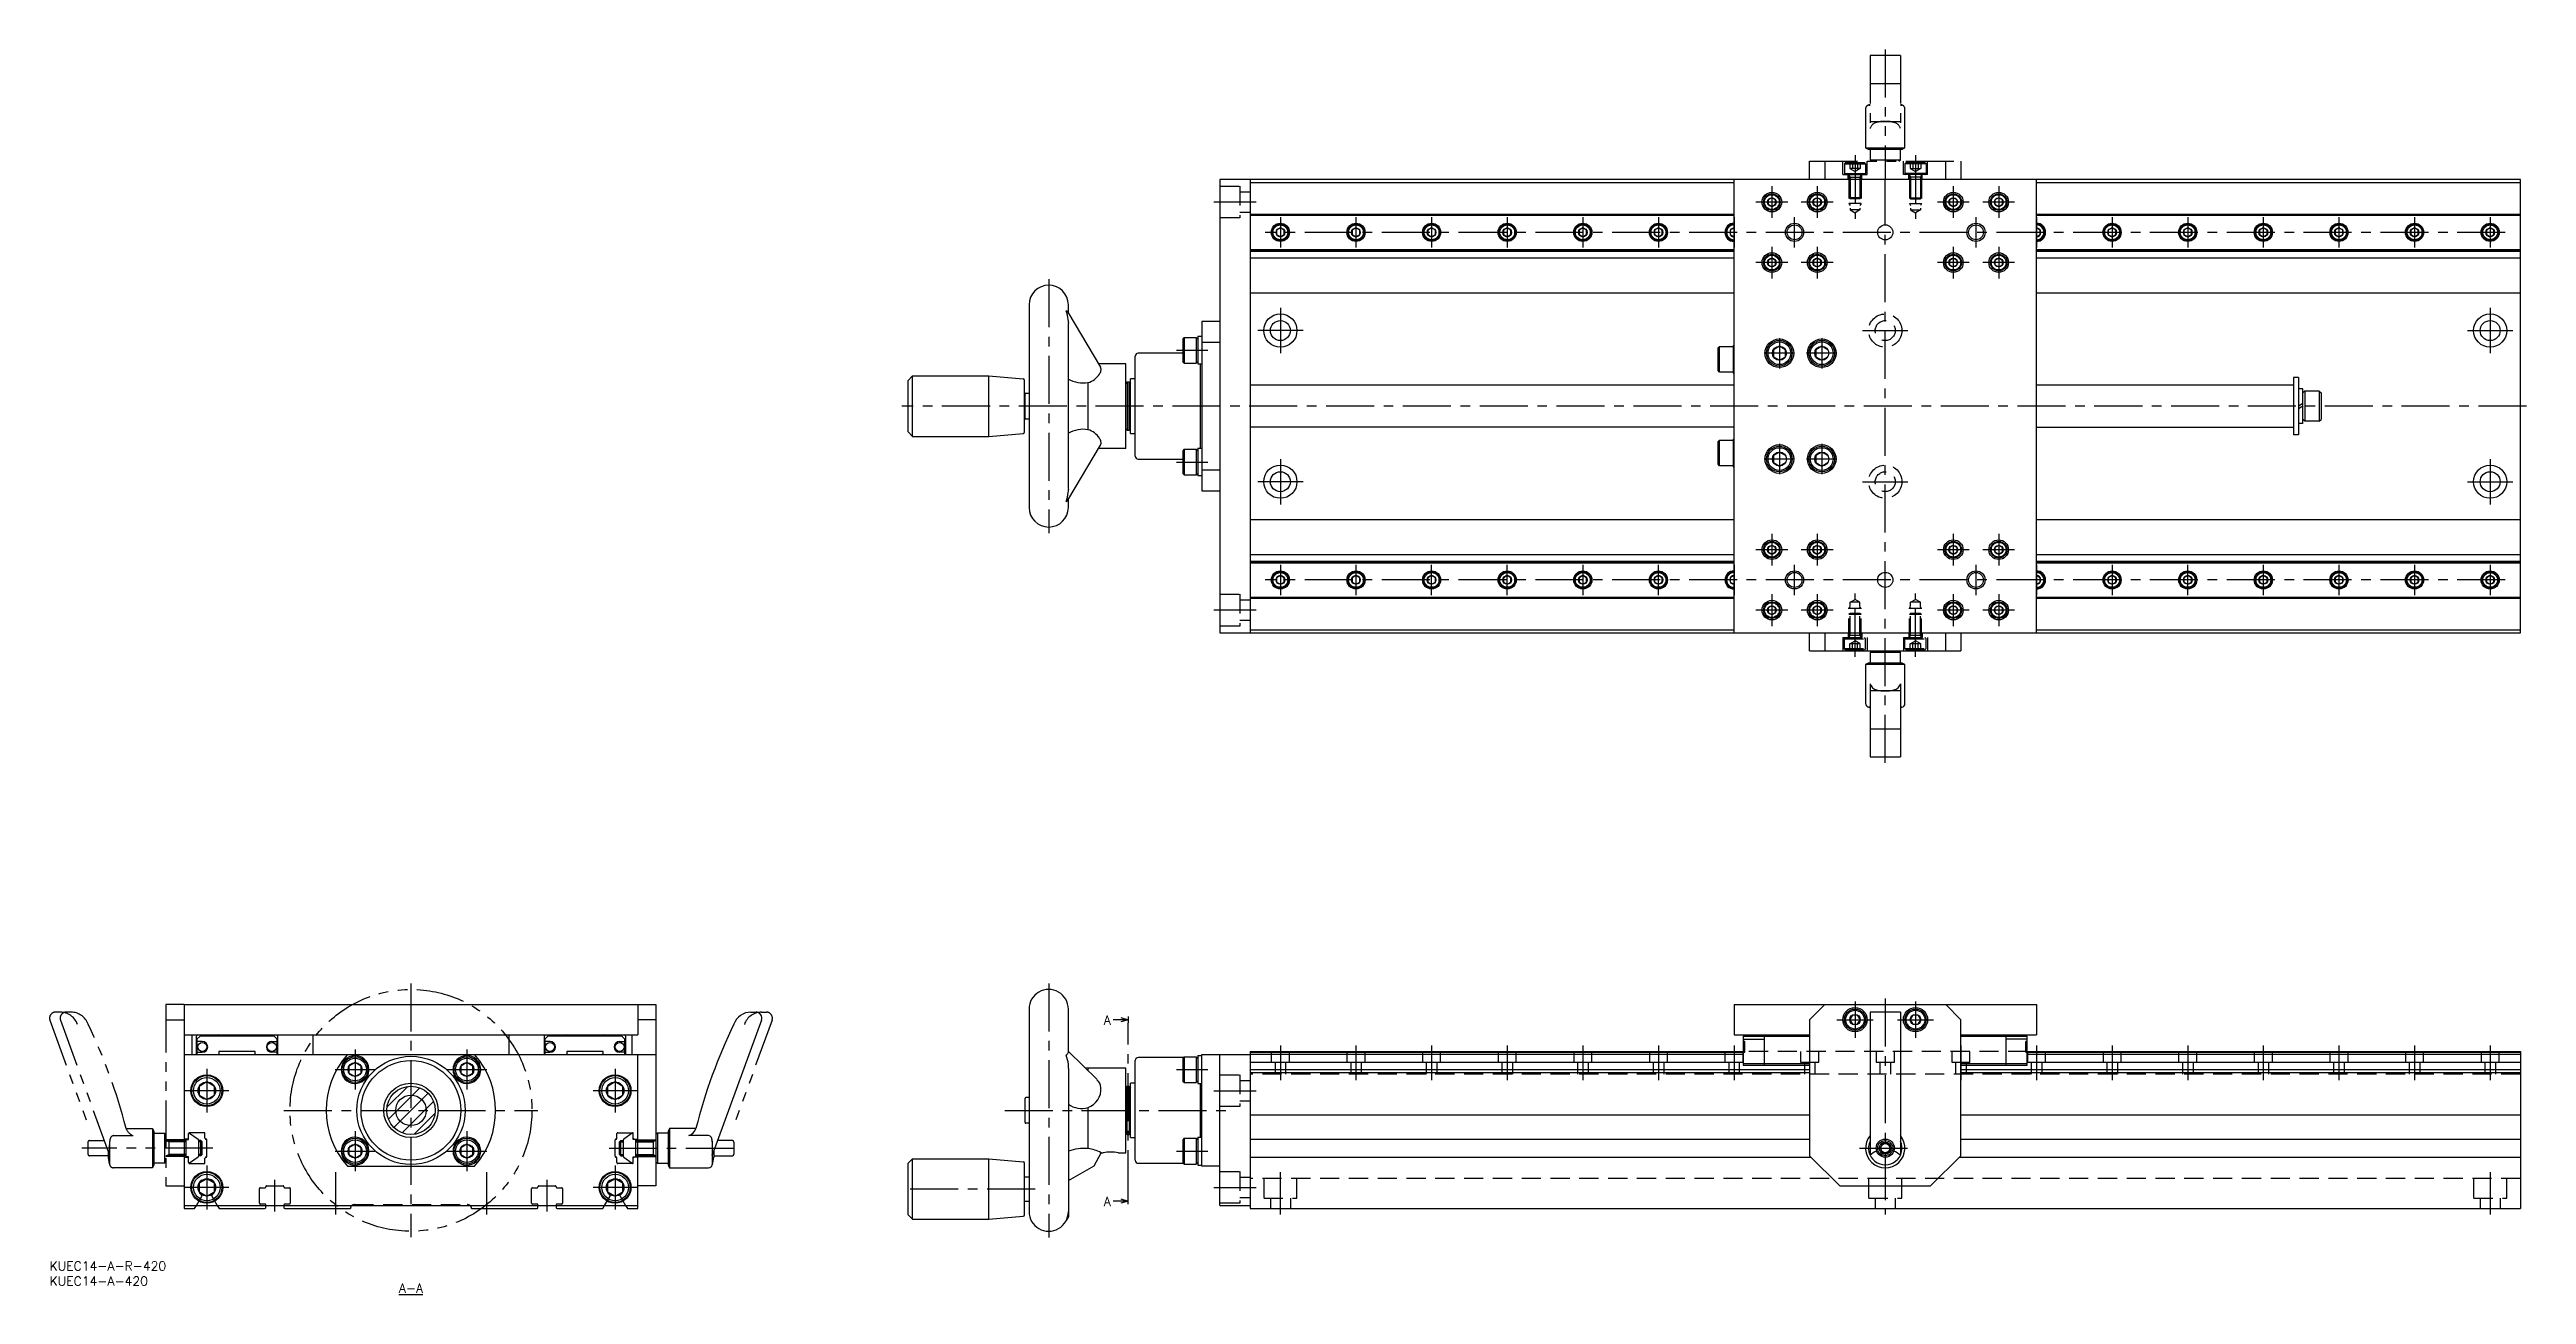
# Model space of a CAD drawing. Extents: x 0 to 819, y -11 to 401.
import ezdxf

# ---------------------------------------------------------------- set-up
doc = ezdxf.new("R2010")
doc.units = 0
doc.header["$LTSCALE"] = 0.5
for name, pattern in [('CENTER', [50.8, 31.75, -6.35, 6.35, -6.35]), ('DASHED', [19.05, 12.7, -6.35]), ('PHANTOM', [63.5, 31.75, -6.35, 6.35, -6.35, 6.35, -6.35])]:
    doc.linetypes.add(name, pattern=pattern)
doc.layers.get('0').update_dxf_attribs({"linetype": 'CONTINUOUS'})
for name, color, linetype in [('MSM_CENTER', 1, 'CENTER'), ('MSM_CONTINUOUS', 7, 'CONTINUOUS'), ('MSM_DASHED', 4, 'DASHED'), ('MSM_IMAGINARY', 6, 'PHANTOM'), ('MSM_NARROW', 5, 'CONTINUOUS'), ('MSM_PART_NUMBER', 7, 'CONTINUOUS')]:
    doc.layers.add(name, color=color, linetype=linetype)
doc.styles.get("Standard").update_dxf_attribs({"font": 'txt.shx', "height": 3, "bigfont": 'bigfont.shx'})

msp = doc.modelspace()

# ---------------------------------------------------------------- texts
at = {"layer": 'MSM_PART_NUMBER'}
for s, p in [('A', (348.56, 78.35)), ('A', (348.56, 18.35)), ('%%UA-A', (115.5, -10.32))]:
    msp.add_text(s, height=3, dxfattribs=at).set_placement(p)

# ---------------------------------------------------------------- blocks, each defined once
blk = doc.blocks.new('*U2')
at = {"layer": 'MSM_PART_NUMBER'}
blk.add_text('KUEC14-A-R-420', height=3, dxfattribs=at).set_placement((0, -3))
blk = doc.blocks.new('*U3')
at = {"layer": 'MSM_PART_NUMBER'}
blk.add_text('KUEC14-A-420', height=3, dxfattribs=at).set_placement((0, -8))
blk = doc.blocks.new('_OPEN30')
at = {"color": 0, "linetype": 'BYBLOCK'}
for p, q in [((-1, 0.27), (0, 0)), ((0, 0), (-1, -0.27)), ((0, 0), (-1, 0))]:
    blk.add_line(p, q, dxfattribs=at)

# ---------------------------------------------------------------- linework, layer by layer
at = {"layer": 'MSM_CENTER'}
for p, q in [((596.95, 366), (596.95, 344.96)), ((616.95, 366), (616.95, 344.96)), ((569.45, 355.75), (569.45, 345.25)), ((584.45, 355.75), (584.45, 345.25)), ((606.95, 165), (606.95, 358)), ((629.45, 355.75), (629.45, 345.25)), ((644.45, 355.75), (644.45, 345.25)), ((398.95, 350.5), (384.95, 350.5)), ((406.95, 345.5), (406.95, 335.5)), ((431.95, 345.5), (431.95, 335.5)), ((456.95, 345.5), (456.95, 335.5)), ((481.95, 345.5), (481.95, 335.5)), ((506.95, 345.5), (506.95, 335.5)), ((531.95, 345.5), (531.95, 335.5)), ((556.95, 345.5), (556.95, 335.5)), ((574.7, 350.5), (564.2, 350.5)), ((576.95, 335.5), (576.95, 345.5)), ((589.7, 350.5), (579.2, 350.5)), ((634.7, 350.5), (624.2, 350.5)), ((636.95, 345.5), (636.95, 335.5)), ((649.7, 350.5), (639.2, 350.5)), ((656.95, 345.5), (656.95, 335.5)), ((681.95, 345.5), (681.95, 335.5)), ((706.95, 345.5), (706.95, 335.5)), ((731.95, 345.5), (731.95, 335.5)), ((756.95, 345.5), (756.95, 335.5)), ((781.95, 345.5), (781.95, 335.5)), ((806.95, 345.5), (806.95, 335.5)), ((811.95, 340.5), (401.95, 340.5)), ((574.7, 330.5), (564.2, 330.5)), ((569.45, 335.75), (569.45, 325.25)), ((589.7, 330.5), (579.2, 330.5)), ((584.45, 335.75), (584.45, 325.25)), ((634.7, 330.5), (624.2, 330.5)), ((629.45, 335.75), (629.45, 325.25)), ((649.7, 330.5), (639.2, 330.5)), ((644.45, 335.75), (644.45, 325.25)), ((330.35, 325), (330.35, 241)), ((406.95, 315.5), (406.95, 300.5)), ((806.95, 315.5), (806.95, 300.5)), ((414.45, 308), (399.45, 308)), ((571.95, 305.5), (571.95, 295.5)), ((585.95, 305.5), (585.95, 295.5)), ((599.45, 308), (614.45, 308)), ((799.45, 308), (814.45, 308)), ((372.65, 301.5), (382.95, 301.5)), ((576.95, 300.5), (566.95, 300.5)), ((590.95, 300.5), (580.95, 300.5)), ((818.95, 283), (281.85, 283)), ((571.95, 270.5), (571.95, 260.5)), ((585.95, 270.5), (585.95, 260.5)), ((372.65, 264.5), (382.95, 264.5)), ((406.95, 265.5), (406.95, 250.5)), ((576.95, 265.5), (566.95, 265.5)), ((590.95, 265.5), (580.95, 265.5)), ((806.95, 265.5), (806.95, 250.5)), ((414.45, 258), (399.45, 258)), ((599.45, 258), (614.45, 258)), ((799.45, 258), (814.45, 258)), ((569.45, 240.75), (569.45, 230.25)), ((584.45, 240.75), (584.45, 230.25)), ((629.45, 240.75), (629.45, 230.25)), ((644.45, 240.75), (644.45, 230.25)), ((406.95, 230.5), (406.95, 220.5)), ((431.95, 230.5), (431.95, 220.5)), ((456.95, 220.5), (456.95, 230.5)), ((481.95, 220.5), (481.95, 230.5)), ((506.95, 230.5), (506.95, 220.5)), ((531.95, 220.5), (531.95, 230.5)), ((556.95, 230.5), (556.95, 220.5)), ((574.7, 235.5), (564.2, 235.5)), ((576.95, 220.5), (576.95, 230.5)), ((589.7, 235.5), (579.2, 235.5)), ((634.7, 235.5), (624.2, 235.5)), ((636.95, 230.5), (636.95, 220.5)), ((649.7, 235.5), (639.2, 235.5)), ((656.95, 230.5), (656.95, 220.5)), ((681.95, 230.5), (681.95, 220.5)), ((706.95, 220.5), (706.95, 230.5)), ((731.95, 230.5), (731.95, 220.5)), ((756.95, 230.5), (756.95, 220.5)), ((781.95, 230.5), (781.95, 220.5)), ((806.95, 230.5), (806.95, 220.5)), ((811.95, 225.5), (401.95, 225.5)), ((398.95, 215.5), (384.95, 215.5)), ((574.7, 215.5), (564.2, 215.5)), ((569.45, 220.75), (569.45, 210.25)), ((589.7, 215.5), (579.2, 215.5)), ((584.45, 220.75), (584.45, 210.25)), ((596.95, 200), (596.95, 221.03)), ((616.95, 200), (616.95, 221.03)), ((634.7, 215.5), (624.2, 215.5)), ((629.45, 220.75), (629.45, 210.25)), ((649.7, 215.5), (639.2, 215.5)), ((644.45, 220.75), (644.45, 210.25)), ((119.5, 92), (119.5, 8)), ((330.35, 92), (330.35, 7.98)), ((596.95, 86), (596.95, 74)), ((606.95, 87), (606.95, 15.5)), ((616.95, 86), (616.95, 74)), ((356.65, 21), (356.65, 79)), ((590.95, 80), (602.95, 80)), ((610.95, 80), (622.95, 80)), ((101, 70.1), (101, 56.9)), ((138, 70.1), (138, 56.9)), ((406.95, 71.5), (406.95, 60)), ((431.95, 71.5), (431.95, 60)), ((456.95, 71.5), (456.95, 60)), ((481.95, 71.5), (481.95, 60)), ((506.95, 71.5), (506.95, 60)), ((531.95, 71.5), (531.95, 60)), ((556.95, 71.5), (556.95, 60)), ((581.95, 71.5), (581.95, 60)), ((631.95, 71.5), (631.95, 60)), ((656.95, 71.5), (656.95, 60)), ((681.95, 71.5), (681.95, 60)), ((706.95, 71.5), (706.95, 60)), ((731.95, 71.5), (731.95, 60)), ((756.95, 71.5), (756.95, 60)), ((781.95, 71.5), (781.95, 60)), ((806.95, 71.5), (806.95, 60)), ((52, 63.75), (52, 49.25)), ((94.4, 63.5), (107.6, 63.5)), ((131.4, 63.5), (144.6, 63.5)), ((187, 63.75), (187, 49.25)), ((372.65, 63.5), (382.95, 63.5)), ((59.25, 56.5), (44.75, 56.5)), ((77.5, 50), (161.5, 50)), ((194.25, 56.5), (179.75, 56.5)), ((315.85, 50), (388.95, 50)), ((384.95, 56.5), (398.95, 56.5)), ((101, 43.1), (101, 29.9)), ((138, 43.1), (138, 29.9)), ((94.4, 36.5), (107.6, 36.5)), ((131.4, 36.5), (144.6, 36.5)), ((185, 37.5), (228.3, 37.5)), ((372.65, 36.5), (382.95, 36.5)), ((598.45, 37.5), (615.45, 37.5)), ((52, 31.75), (52, 17.25)), ((74.5, 16.5), (74.5, 27)), ((94.5, 29.5), (94.5, 15.5)), ((144.5, 29.5), (144.5, 15.5)), ((164.5, 16.5), (164.5, 27)), ((187, 31.75), (187, 17.25)), ((406.95, 15.5), (406.95, 29.5)), ((806.95, 29.5), (806.95, 15.5)), ((59.25, 24.5), (44.75, 24.5)), ((194.25, 24.5), (179.75, 24.5)), ((325.85, 23.98), (281.85, 23.98)), ((384.95, 24.5), (398.95, 24.5))]:
    msp.add_line(p, q, dxfattribs=at)
at = {"layer": 'MSM_CONTINUOUS'}
for p, q in [((386.95, 358), (386.95, 208)), ((816.95, 358), (386.95, 358)), ((396.95, 358), (396.95, 208)), ((396.95, 357), (556.95, 357)), ((556.95, 208), (556.95, 358)), ((656.95, 208), (656.95, 358)), ((656.95, 357), (816.95, 357)), ((816.95, 208), (816.95, 358)), ((396.95, 346.5), (556.95, 346.5)), ((396.95, 346.2), (556.95, 346.2)), ((569.45, 351.94), (568.2, 351.22)), ((568.2, 351.22), (568.2, 349.77)), ((568.2, 349.77), (569.45, 349.05)), ((570.7, 351.22), (569.45, 351.94)), ((569.45, 349.05), (570.7, 349.77)), ((570.7, 349.77), (570.7, 351.22)), ((584.45, 351.94), (583.2, 351.22)), ((583.2, 351.22), (583.2, 349.77)), ((583.2, 349.77), (584.45, 349.05)), ((585.7, 351.22), (584.45, 351.94)), ((584.45, 349.05), (585.7, 349.77)), ((585.7, 349.77), (585.7, 351.22)), ((629.45, 351.94), (628.2, 351.22)), ((628.2, 351.22), (628.2, 349.77)), ((628.2, 349.77), (629.45, 349.05)), ((630.7, 351.22), (629.45, 351.94)), ((629.45, 349.05), (630.7, 349.77)), ((630.7, 349.77), (630.7, 351.22)), ((644.45, 351.94), (643.2, 351.22)), ((643.2, 351.22), (643.2, 349.77)), ((643.2, 349.77), (644.45, 349.05)), ((645.7, 351.22), (644.45, 351.94)), ((644.45, 349.05), (645.7, 349.77)), ((645.7, 349.77), (645.7, 351.22)), ((656.95, 346.5), (816.95, 346.5)), ((656.95, 346.2), (816.95, 346.2)), ((406.95, 341.94), (405.7, 341.22)), ((405.7, 341.22), (405.7, 339.77)), ((405.7, 339.77), (406.95, 339.05)), ((408.2, 341.22), (406.95, 341.94)), ((406.95, 339.05), (408.2, 339.77)), ((408.2, 339.77), (408.2, 341.22)), ((431.95, 341.94), (430.7, 341.22)), ((430.7, 341.22), (430.7, 339.77)), ((430.7, 339.77), (431.95, 339.05)), ((433.2, 341.22), (431.95, 341.94)), ((431.95, 339.05), (433.2, 339.77)), ((433.2, 339.77), (433.2, 341.22)), ((456.95, 341.94), (455.7, 341.22)), ((455.7, 341.22), (455.7, 339.77)), ((455.7, 339.77), (456.95, 339.05)), ((458.2, 341.22), (456.95, 341.94)), ((456.95, 339.05), (458.2, 339.77)), ((458.2, 339.77), (458.2, 341.22)), ((481.95, 341.94), (480.7, 341.22)), ((480.7, 341.22), (480.7, 339.77)), ((480.7, 339.77), (481.95, 339.05)), ((483.2, 341.22), (481.95, 341.94)), ((481.95, 339.05), (483.2, 339.77)), ((483.2, 339.77), (483.2, 341.22)), ((506.95, 341.94), (505.7, 341.22)), ((505.7, 341.22), (505.7, 339.77)), ((505.7, 339.77), (506.95, 339.05)), ((508.2, 341.22), (506.95, 341.94)), ((506.95, 339.05), (508.2, 339.77)), ((508.2, 339.77), (508.2, 341.22)), ((531.95, 341.94), (530.7, 341.22)), ((530.7, 341.22), (530.7, 339.77)), ((530.7, 339.77), (531.95, 339.05)), ((533.2, 341.22), (531.95, 341.94)), ((531.95, 339.05), (533.2, 339.77)), ((533.2, 339.77), (533.2, 341.22)), ((556.95, 341.94), (555.7, 341.22)), ((555.7, 341.22), (555.7, 339.77)), ((555.7, 339.77), (556.95, 339.05)), ((658.2, 341.22), (656.95, 341.94)), ((656.95, 339.05), (658.2, 339.77)), ((658.2, 339.77), (658.2, 341.22)), ((681.95, 341.94), (680.7, 341.22)), ((680.7, 341.22), (680.7, 339.77)), ((680.7, 339.77), (681.95, 339.05)), ((683.2, 341.22), (681.95, 341.94)), ((681.95, 339.05), (683.2, 339.77)), ((683.2, 339.77), (683.2, 341.22)), ((706.95, 341.94), (705.7, 341.22)), ((705.7, 341.22), (705.7, 339.77)), ((705.7, 339.77), (706.95, 339.05)), ((708.2, 341.22), (706.95, 341.94)), ((706.95, 339.05), (708.2, 339.77)), ((708.2, 339.77), (708.2, 341.22)), ((731.95, 341.94), (730.7, 341.22)), ((730.7, 341.22), (730.7, 339.77)), ((730.7, 339.77), (731.95, 339.05)), ((733.2, 341.22), (731.95, 341.94)), ((731.95, 339.05), (733.2, 339.77)), ((733.2, 339.77), (733.2, 341.22)), ((756.95, 341.94), (755.7, 341.22)), ((755.7, 341.22), (755.7, 339.77)), ((755.7, 339.77), (756.95, 339.05)), ((758.2, 341.22), (756.95, 341.94)), ((756.95, 339.05), (758.2, 339.77)), ((758.2, 339.77), (758.2, 341.22)), ((781.95, 341.94), (780.7, 341.22)), ((780.7, 341.22), (780.7, 339.77)), ((780.7, 339.77), (781.95, 339.05)), ((783.2, 341.22), (781.95, 341.94)), ((781.95, 339.05), (783.2, 339.77)), ((783.2, 339.77), (783.2, 341.22)), ((806.95, 341.94), (805.7, 341.22)), ((805.7, 341.22), (805.7, 339.77)), ((805.7, 339.77), (806.95, 339.05)), ((808.2, 341.22), (806.95, 341.94)), ((806.95, 339.05), (808.2, 339.77)), ((808.2, 339.77), (808.2, 341.22)), ((396.95, 334.79), (556.95, 334.79)), ((396.95, 334.5), (556.95, 334.5)), ((396.95, 334.24), (556.95, 334.24)), ((396.95, 332.12), (556.95, 332.12)), ((569.45, 331.94), (568.2, 331.22)), ((568.2, 331.22), (568.2, 329.77)), ((568.2, 329.77), (569.45, 329.05)), ((570.7, 331.22), (569.45, 331.94)), ((569.45, 329.05), (570.7, 329.77)), ((570.7, 329.77), (570.7, 331.22)), ((584.45, 331.94), (583.2, 331.22)), ((583.2, 331.22), (583.2, 329.77)), ((583.2, 329.77), (584.45, 329.05)), ((585.7, 331.22), (584.45, 331.94)), ((584.45, 329.05), (585.7, 329.77)), ((585.7, 329.77), (585.7, 331.22)), ((629.45, 331.94), (628.2, 331.22)), ((628.2, 331.22), (628.2, 329.77)), ((628.2, 329.77), (629.45, 329.05)), ((630.7, 331.22), (629.45, 331.94)), ((629.45, 329.05), (630.7, 329.77)), ((630.7, 329.77), (630.7, 331.22)), ((644.45, 331.94), (643.2, 331.22)), ((643.2, 331.22), (643.2, 329.77)), ((643.2, 329.77), (644.45, 329.05)), ((645.7, 331.22), (644.45, 331.94)), ((644.45, 329.05), (645.7, 329.77)), ((645.7, 329.77), (645.7, 331.22)), ((656.95, 334.79), (816.95, 334.79)), ((656.95, 334.5), (816.95, 334.5)), ((656.95, 334.24), (816.95, 334.24)), ((656.95, 332.12), (816.95, 332.12)), ((396.95, 320.5), (556.95, 320.5)), ((656.95, 320.5), (816.95, 320.5)), ((323.85, 316.5), (323.85, 249.5)), ((336.69, 314.07), (347.46, 295.86)), ((336.85, 313.79), (336.85, 316.5)), ((336.85, 310.27), (336.85, 310.28)), ((336.85, 255.72), (336.85, 310.27)), ((375.15, 305.75), (374.65, 305.25)), ((374.65, 305.25), (374.65, 297.75)), ((375.15, 305.75), (375.15, 297.25)), ((375.15, 305.75), (379.15, 305.75)), ((379.15, 305.75), (379.65, 305.25)), ((379.15, 305.75), (379.15, 297.25)), ((379.65, 306.1), (380.95, 306.1)), ((379.65, 306.1), (379.65, 296.9)), ((386.95, 311), (380.95, 311)), ((380.95, 311), (380.95, 255)), ((386.95, 304.01), (380.95, 304.01)), ((556.65, 303.1), (556.95, 303.1)), ((556.65, 303.1), (556.65, 293.9)), ((355.85, 297), (346.79, 297)), ((355.85, 269), (355.85, 297)), ((358.95, 266.5), (358.95, 299.5)), ((374.65, 300.5), (359.95, 300.5)), ((375.15, 297.25), (374.65, 297.75)), ((375.15, 297.25), (379.15, 297.25)), ((379.15, 297.25), (379.65, 297.75)), ((380.95, 296.9), (379.65, 296.9)), ((380.55, 269.1), (380.55, 296.9)), ((551.65, 302.25), (552.15, 302.75)), ((551.65, 294.75), (551.65, 302.25)), ((552.15, 302.75), (556.65, 302.75)), ((552.15, 294.25), (552.15, 302.75)), ((556.65, 298.5), (556.95, 298.67)), ((556.65, 297.74), (556.95, 297.92)), ((571.95, 302.8), (569.95, 301.65)), ((569.95, 301.65), (569.95, 299.34)), ((569.95, 299.34), (571.95, 298.19)), ((573.95, 301.65), (571.95, 302.8)), ((571.95, 298.19), (573.95, 299.34)), ((573.95, 299.34), (573.95, 301.65)), ((585.95, 302.8), (583.95, 301.65)), ((583.95, 301.65), (583.95, 299.34)), ((583.95, 299.34), (585.95, 298.19)), ((587.95, 301.65), (585.95, 302.8)), ((585.95, 298.19), (587.95, 299.34)), ((283.85, 291.5), (285.35, 293)), ((283.85, 274.5), (283.85, 291.5)), ((285.35, 273), (285.35, 293)), ((285.35, 293), (310.52, 293)), ((310.52, 273), (310.52, 293)), ((310.52, 293), (321.9, 292)), ((322.35, 274.49), (322.35, 291.5)), ((322.55, 287), (322.35, 287)), ((322.55, 279), (322.55, 287)), ((322.8, 287.25), (323.85, 287.25)), ((343.35, 275.2), (343.35, 290.79)), ((356.35, 291), (355.85, 290.5)), ((356.35, 291), (356.35, 275)), ((356.35, 291), (356.95, 291)), ((356.95, 275), (356.95, 291)), ((356.95, 291), (357.45, 290.5)), ((358.95, 292), (357.45, 292)), ((357.45, 274), (357.45, 292)), ((396.95, 290), (556.95, 290)), ((552.15, 294.25), (551.65, 294.75)), ((556.65, 294.25), (552.15, 294.25)), ((556.65, 293.9), (556.95, 293.9)), ((656.95, 290), (741.95, 290)), ((741.95, 292.5), (741.95, 273.5)), ((743.55, 292.5), (741.95, 292.5)), ((743.55, 292.5), (743.55, 273.5)), ((745.05, 288.7), (743.55, 288.7)), ((745.05, 277.3), (745.05, 288.7)), ((745.65, 288), (745.05, 287.4)), ((745.65, 288), (745.65, 278)), ((750.45, 288), (745.65, 288)), ((750.45, 288), (750.45, 278)), ((750.45, 288), (751.05, 287.4)), ((751.05, 287.4), (751.05, 278.6)), ((322.55, 279), (322.35, 279)), ((322.8, 278.75), (323.85, 278.75)), ((558.95, 283), (558.95, 283)), ((745.05, 283.86), (743.55, 283)), ((745.05, 283), (743.55, 282.13)), ((745.65, 278), (745.05, 278.6)), ((750.45, 278), (751.05, 278.6)), ((283.85, 274.5), (285.35, 273)), ((285.35, 273), (310.52, 273)), ((310.52, 273), (321.9, 273.99)), ((356.35, 275), (355.85, 275.5)), ((356.35, 275), (356.95, 275)), ((356.95, 275), (357.45, 275.5)), ((357.45, 274), (358.95, 274)), ((556.95, 276), (396.95, 276)), ((551.65, 271.25), (552.15, 271.75)), ((551.65, 263.75), (551.65, 271.25)), ((552.15, 271.75), (556.65, 271.75)), ((552.15, 263.25), (552.15, 271.75)), ((556.65, 272.1), (556.95, 272.1)), ((556.65, 272.1), (556.65, 262.9)), ((656.95, 276), (741.95, 276)), ((743.55, 273.5), (741.95, 273.5)), ((745.05, 277.3), (743.55, 277.3)), ((750.45, 278), (745.65, 278)), ((336.69, 251.92), (347.46, 270.13)), ((355.85, 269), (346.79, 269)), ((359.95, 265.5), (374.65, 265.5)), ((375.15, 268.75), (374.65, 268.25)), ((374.65, 268.25), (374.65, 260.75)), ((375.15, 268.75), (375.15, 260.25)), ((375.15, 268.75), (379.15, 268.75)), ((379.15, 268.75), (379.65, 268.25)), ((379.15, 268.75), (379.15, 260.25)), ((379.65, 269.1), (380.95, 269.1)), ((379.65, 269.1), (379.65, 259.9)), ((552.15, 263.25), (551.65, 263.75)), ((556.65, 263.25), (552.15, 263.25)), ((556.65, 267.5), (556.95, 267.67)), ((556.65, 266.74), (556.95, 266.92)), ((556.65, 262.9), (556.95, 262.9)), ((571.95, 267.8), (569.95, 266.65)), ((569.95, 266.65), (569.95, 264.34)), ((569.95, 264.34), (571.95, 263.19)), ((573.95, 266.65), (571.95, 267.8)), ((571.95, 263.19), (573.95, 264.34)), ((585.95, 267.8), (583.95, 266.65)), ((583.95, 266.65), (583.95, 264.34)), ((583.95, 264.34), (585.95, 263.19)), ((587.95, 266.65), (585.95, 267.8)), ((585.95, 263.19), (587.95, 264.34)), ((336.85, 255.72), (336.85, 255.71)), ((375.15, 260.25), (374.65, 260.75)), ((375.15, 260.25), (379.15, 260.25)), ((379.15, 260.25), (379.65, 260.75)), ((380.95, 259.9), (379.65, 259.9)), ((380.95, 261.98), (386.95, 261.98)), ((380.95, 255), (386.95, 255)), ((336.85, 249.5), (336.85, 252.2)), ((396.95, 245.5), (556.95, 245.5)), ((656.95, 245.5), (816.95, 245.5)), ((396.95, 233.87), (556.95, 233.87)), ((396.95, 231.75), (556.95, 231.75)), ((396.95, 231.5), (556.95, 231.5)), ((396.95, 231.2), (556.95, 231.2)), ((569.45, 236.94), (568.2, 236.22)), ((568.2, 236.22), (568.2, 234.77)), ((568.2, 234.77), (569.45, 234.05)), ((570.7, 236.22), (569.45, 236.94)), ((569.45, 234.05), (570.7, 234.77)), ((570.7, 234.77), (570.7, 236.22)), ((584.45, 236.94), (583.2, 236.22)), ((583.2, 236.22), (583.2, 234.77)), ((583.2, 234.77), (584.45, 234.05)), ((585.7, 236.22), (584.45, 236.94)), ((584.45, 234.05), (585.7, 234.77)), ((585.7, 234.77), (585.7, 236.22)), ((629.45, 236.94), (628.2, 236.22)), ((628.2, 236.22), (628.2, 234.77)), ((628.2, 234.77), (629.45, 234.05)), ((630.7, 236.22), (629.45, 236.94)), ((629.45, 234.05), (630.7, 234.77)), ((630.7, 234.77), (630.7, 236.22)), ((644.45, 236.94), (643.2, 236.22)), ((643.2, 236.22), (643.2, 234.77)), ((643.2, 234.77), (644.45, 234.05)), ((645.7, 236.22), (644.45, 236.94)), ((644.45, 234.05), (645.7, 234.77)), ((645.7, 234.77), (645.7, 236.22)), ((656.95, 233.87), (816.95, 233.87)), ((656.95, 231.75), (816.95, 231.75)), ((656.95, 231.5), (816.95, 231.5)), ((656.95, 231.2), (816.95, 231.2)), ((406.95, 226.94), (405.7, 226.22)), ((405.7, 226.22), (405.7, 224.77)), ((405.7, 224.77), (406.95, 224.05)), ((408.2, 226.22), (406.95, 226.94)), ((406.95, 224.05), (408.2, 224.77)), ((408.2, 224.77), (408.2, 226.22)), ((431.95, 226.94), (430.7, 226.22)), ((430.7, 226.22), (430.7, 224.77)), ((430.7, 224.77), (431.95, 224.05)), ((433.2, 226.22), (431.95, 226.94)), ((431.95, 224.05), (433.2, 224.77)), ((433.2, 224.77), (433.2, 226.22)), ((456.95, 226.94), (455.7, 226.22)), ((455.7, 226.22), (455.7, 224.77)), ((455.7, 224.77), (456.95, 224.05)), ((458.2, 226.22), (456.95, 226.94)), ((456.95, 224.05), (458.2, 224.77)), ((458.2, 224.77), (458.2, 226.22)), ((481.95, 226.94), (480.7, 226.22)), ((480.7, 226.22), (480.7, 224.77)), ((480.7, 224.77), (481.95, 224.05)), ((483.2, 226.22), (481.95, 226.94)), ((481.95, 224.05), (483.2, 224.77)), ((483.2, 224.77), (483.2, 226.22)), ((506.95, 226.94), (505.7, 226.22)), ((505.7, 226.22), (505.7, 224.77)), ((505.7, 224.77), (506.95, 224.05)), ((508.2, 226.22), (506.95, 226.94)), ((506.95, 224.05), (508.2, 224.77)), ((508.2, 224.77), (508.2, 226.22)), ((531.95, 226.94), (530.7, 226.22)), ((530.7, 226.22), (530.7, 224.77)), ((530.7, 224.77), (531.95, 224.05)), ((533.2, 226.22), (531.95, 226.94)), ((531.95, 224.05), (533.2, 224.77)), ((533.2, 224.77), (533.2, 226.22)), ((556.95, 226.94), (555.7, 226.22)), ((555.7, 226.22), (555.7, 224.77)), ((555.7, 224.77), (556.95, 224.05)), ((658.2, 226.22), (656.95, 226.94)), ((656.95, 224.05), (658.2, 224.77)), ((658.2, 224.77), (658.2, 226.22)), ((681.95, 226.94), (680.7, 226.22)), ((680.7, 226.22), (680.7, 224.77)), ((680.7, 224.77), (681.95, 224.05)), ((683.2, 226.22), (681.95, 226.94)), ((681.95, 224.05), (683.2, 224.77)), ((683.2, 224.77), (683.2, 226.22)), ((706.95, 226.94), (705.7, 226.22)), ((705.7, 226.22), (705.7, 224.77)), ((705.7, 224.77), (706.95, 224.05)), ((708.2, 226.22), (706.95, 226.94)), ((706.95, 224.05), (708.2, 224.77)), ((708.2, 224.77), (708.2, 226.22)), ((731.95, 226.94), (730.7, 226.22)), ((730.7, 226.22), (730.7, 224.77)), ((730.7, 224.77), (731.95, 224.05)), ((733.2, 226.22), (731.95, 226.94)), ((731.95, 224.05), (733.2, 224.77)), ((733.2, 224.77), (733.2, 226.22)), ((756.95, 226.94), (755.7, 226.22)), ((755.7, 226.22), (755.7, 224.77)), ((755.7, 224.77), (756.95, 224.05)), ((758.2, 226.22), (756.95, 226.94)), ((756.95, 224.05), (758.2, 224.77)), ((758.2, 224.77), (758.2, 226.22)), ((781.95, 226.94), (780.7, 226.22)), ((780.7, 226.22), (780.7, 224.77)), ((780.7, 224.77), (781.95, 224.05)), ((783.2, 226.22), (781.95, 226.94)), ((781.95, 224.05), (783.2, 224.77)), ((783.2, 224.77), (783.2, 226.22)), ((806.95, 226.94), (805.7, 226.22)), ((805.7, 226.22), (805.7, 224.77)), ((805.7, 224.77), (806.95, 224.05)), ((808.2, 226.22), (806.95, 226.94)), ((806.95, 224.05), (808.2, 224.77)), ((808.2, 224.77), (808.2, 226.22)), ((396.95, 219.79), (556.95, 219.79)), ((396.95, 219.5), (556.95, 219.5)), ((569.45, 216.94), (568.2, 216.22)), ((568.2, 216.22), (568.2, 214.77)), ((568.2, 214.77), (569.45, 214.05)), ((570.7, 216.22), (569.45, 216.94)), ((569.45, 214.05), (570.7, 214.77)), ((570.7, 214.77), (570.7, 216.22)), ((584.45, 216.94), (583.2, 216.22)), ((583.2, 216.22), (583.2, 214.77)), ((583.2, 214.77), (584.45, 214.05)), ((585.7, 216.22), (584.45, 216.94)), ((584.45, 214.05), (585.7, 214.77)), ((585.7, 214.77), (585.7, 216.22)), ((629.45, 216.94), (628.2, 216.22)), ((628.2, 216.22), (628.2, 214.77)), ((628.2, 214.77), (629.45, 214.05)), ((630.7, 216.22), (629.45, 216.94)), ((629.45, 214.05), (630.7, 214.77)), ((630.7, 214.77), (630.7, 216.22)), ((644.45, 216.94), (643.2, 216.22)), ((643.2, 216.22), (643.2, 214.77)), ((643.2, 214.77), (644.45, 214.05)), ((645.7, 216.22), (644.45, 216.94)), ((644.45, 214.05), (645.7, 214.77)), ((645.7, 214.77), (645.7, 216.22)), ((656.95, 219.79), (816.95, 219.79)), ((656.95, 219.5), (816.95, 219.5)), ((386.95, 208), (816.95, 208)), ((396.95, 209), (556.95, 209)), ((581.95, 202), (581.95, 208)), ((586.95, 208), (586.95, 202)), ((626.95, 202), (626.95, 208)), ((631.95, 208), (631.95, 202)), ((656.95, 209), (816.95, 209)), ((581.95, 202), (631.95, 202)), ((601.32, 198), (600.45, 197.5)), ((600.45, 197.5), (600.45, 184.63)), ((613.45, 197.5), (600.45, 197.5)), ((612.59, 198), (601.32, 198)), ((602.45, 202), (601.95, 201.5)), ((601.95, 201.5), (601.95, 198)), ((611.95, 201.5), (601.95, 201.5)), ((611.95, 201.5), (611.45, 202)), ((611.95, 198), (611.95, 201.5)), ((613.45, 197.5), (612.59, 198)), ((613.45, 184.63), (613.45, 197.5)), ((601.95, 191.14), (601.95, 167)), ((611.95, 188.78), (601.95, 188.78)), ((611.95, 191.14), (611.95, 167)), ((601.95, 183.37), (601.42, 183.37)), ((612.48, 183.37), (611.95, 183.37)), ((601.95, 176.22), (611.95, 176.22)), ((601.95, 167), (611.95, 167)), ((44.5, 85), (200.5, 85)), ((44.5, 85), (44.5, 75)), ((194.5, 85), (194.5, 75)), ((200.5, 85), (200.5, 25)), ((231.92, 82.5), (233.5, 82.5)), ((323.85, 83.5), (323.85, 16.5)), ((330.35, 90), (330.35, 90)), ((336.85, 69.47), (336.85, 83.5)), ((556.95, 85), (556.95, 75)), ((556.95, 85), (656.95, 85)), ((586.95, 85), (581.95, 80)), ((611.95, 82.5), (601.95, 82.5)), ((601.95, 82.5), (601.95, 35.14)), ((611.95, 82.5), (611.95, 35.14)), ((631.95, 80), (626.95, 85)), ((656.95, 85), (656.95, 75)), ((44.5, 75), (194.5, 75)), ((47.09, 75), (47.09, 68.5)), ((49, 75), (48.5, 74.5)), ((48.5, 74.5), (48.5, 68.5)), ((49.75, 74.5), (48.75, 73.5)), ((74.25, 74.5), (49.75, 74.5)), ((56.25, 74.5), (55.75, 75)), ((68.25, 75), (67.75, 74.5)), ((75.25, 73.5), (74.25, 74.5)), ((75.5, 74.5), (75, 75)), ((75.5, 68.5), (75.5, 74.5)), ((87, 75), (87, 68.5)), ((152, 68.5), (152, 75)), ((164, 75), (163.5, 74.5)), ((163.5, 74.5), (163.5, 68.5)), ((164.75, 74.5), (163.75, 73.5)), ((189.25, 74.5), (164.75, 74.5)), ((171.25, 74.5), (170.75, 75)), ((183.25, 75), (182.75, 74.5)), ((190.25, 73.5), (189.25, 74.5)), ((190.5, 74.5), (190, 75)), ((190.5, 68.5), (190.5, 74.5)), ((192.5, 75), (192.5, 68.5)), ((200.5, 80), (194.5, 80)), ((235.38, 79.82), (219.12, 35.14)), ((556.95, 75), (581.95, 75)), ((560, 74.5), (581.95, 74.5)), ((560, 74.5), (560, 65)), ((567, 65), (567, 75)), ((581.95, 80), (581.95, 35)), ((596.09, 81.5), (595.22, 80)), ((595.22, 80), (596.09, 78.5)), ((597.82, 81.5), (596.09, 81.5)), ((596.09, 78.5), (597.82, 78.5)), ((598.68, 80), (597.82, 81.5)), ((597.82, 78.5), (598.68, 80)), ((616.09, 81.5), (615.22, 80)), ((615.22, 80), (616.09, 78.5)), ((617.82, 81.5), (616.09, 81.5)), ((616.09, 78.5), (617.82, 78.5)), ((618.68, 80), (617.82, 81.5)), ((617.82, 78.5), (618.68, 80)), ((631.95, 35), (631.95, 80)), ((631.95, 75), (656.95, 75)), ((631.95, 74.5), (653.9, 74.5)), ((646.9, 65), (646.9, 75)), ((653.9, 65), (653.9, 74.5)), ((44.5, 68.5), (200.5, 68.5)), ((44.5, 68.5), (44.5, 17.5)), ((48.75, 73.5), (48.75, 68.5)), ((50.5, 72.8), (48.75, 72.8)), ((48.75, 69.2), (50.5, 69.2)), ((68, 69.5), (56, 69.5)), ((56, 69.5), (56, 68.55)), ((56.3, 69.5), (56, 69.2)), ((56, 68.55), (56.36, 68.5)), ((68, 69.2), (67.7, 69.5)), ((68, 68.55), (68, 69.5)), ((73.5, 72.8), (75.25, 72.8)), ((75.25, 69.2), (73.5, 69.2)), ((75.25, 68.5), (75.25, 73.5)), ((101, 65.81), (99, 64.65)), ((103, 64.65), (101, 65.81)), ((138, 65.81), (136, 64.65)), ((140, 64.65), (138, 65.81)), ((163.75, 73.5), (163.75, 68.5)), ((165.5, 72.8), (163.75, 72.8)), ((163.75, 69.2), (165.5, 69.2)), ((183, 69.5), (171, 69.5)), ((171.3, 69.5), (171, 69.2)), ((171, 69.5), (171, 68.55)), ((183, 69.2), (182.7, 69.5)), ((183, 68.55), (183, 69.5)), ((188.5, 72.8), (190.25, 72.8)), ((190.25, 69.2), (188.5, 69.2)), ((190.25, 68.5), (190.25, 73.5)), ((194.5, 17.5), (194.5, 68.5)), ((336.85, 69.47), (346.37, 60.18)), ((358.95, 33.5), (358.95, 66.5)), ((374.9, 67.5), (359.95, 67.5)), ((375.15, 67.75), (374.65, 67.25)), ((374.65, 67.25), (374.65, 59.75)), ((375.15, 67.75), (375.15, 59.25)), ((375.15, 67.75), (379.15, 67.75)), ((379.15, 67.75), (379.65, 67.25)), ((379.15, 67.75), (379.15, 59.25)), ((379.65, 68.1), (380.95, 68.1)), ((379.65, 68.1), (379.65, 58.9)), ((380.95, 68.5), (396.95, 68.5)), ((380.95, 31.5), (380.95, 68.5)), ((386.95, 18.5), (386.95, 68.5)), ((396.95, 69.5), (560.5, 69.5)), ((396.95, 69.5), (396.95, 17.5)), ((396.95, 69.2), (560, 69.2)), ((396.95, 68.55), (560, 68.55)), ((396.95, 65.95), (560, 65.95)), ((560, 73.5), (567, 73.5)), ((560.5, 72.8), (560, 72.8)), ((560.5, 72.5), (560, 72.5)), ((560, 69.2), (560.5, 69.2)), ((560.5, 69.2), (560.5, 72.8)), ((653.9, 73.5), (646.9, 73.5)), ((653.9, 72.8), (653.4, 72.8)), ((653.4, 69.2), (653.4, 72.8)), ((653.9, 72.5), (653.4, 72.5)), ((653.4, 69.5), (816.95, 69.5)), ((653.4, 69.2), (653.9, 69.2)), ((653.9, 69.2), (816.95, 69.2)), ((653.9, 68.55), (816.95, 68.55)), ((653.9, 65.95), (816.95, 65.95)), ((816.95, 69.5), (816.95, 17.5)), ((52, 59.39), (49.5, 57.94)), ((49.5, 57.94), (49.5, 55.06)), ((54.5, 57.94), (52, 59.39)), ((54.5, 55.06), (54.5, 57.94)), ((99, 64.65), (99, 62.35)), ((99, 62.35), (101, 61.19)), ((101, 61.19), (103, 62.35)), ((103, 62.35), (103, 64.65)), ((105.24, 63.83), (105.59, 63.86)), ((105.24, 63.17), (105.59, 63.14)), ((136, 64.65), (136, 62.35)), ((136, 62.35), (138, 61.19)), ((138, 61.19), (140, 62.35)), ((140, 62.35), (140, 64.65)), ((142.24, 63.83), (142.59, 63.86)), ((142.24, 63.17), (142.59, 63.14)), ((187, 59.39), (184.5, 57.94)), ((184.5, 57.94), (184.5, 55.06)), ((189.5, 57.94), (187, 59.39)), ((189.5, 55.06), (189.5, 57.94)), ((336.85, 63.89), (336.85, 14.91)), ((343.35, 63.98), (342.39, 64.06)), ((343.35, 63.13), (343.35, 63.98)), ((355.85, 63.98), (343.35, 63.98)), ((355.85, 35.98), (355.85, 63.98)), ((356.35, 58), (355.85, 57.5)), ((356.35, 42), (356.35, 58)), ((356.35, 58), (356.95, 58)), ((356.95, 58), (356.95, 42)), ((356.95, 58), (357.45, 57.5)), ((358.95, 59), (357.45, 59)), ((357.45, 41), (357.45, 59)), ((375.15, 59.25), (374.65, 59.75)), ((375.15, 59.25), (379.15, 59.25)), ((379.15, 59.25), (379.65, 59.75)), ((379.65, 58.9), (380.95, 58.9)), ((380.55, 41.1), (380.55, 58.9)), ((396.95, 63.5), (581.95, 63.5)), ((396.95, 62.49), (581.95, 62.49)), ((560, 65.5), (581.95, 65.5)), ((560, 65), (581.95, 65)), ((631.95, 65.5), (653.9, 65.5)), ((631.95, 65), (653.9, 65)), ((631.95, 63.5), (816.95, 63.5)), ((631.95, 62.49), (816.95, 62.49)), ((49.5, 55.06), (52, 53.61)), ((52, 53.61), (54.5, 55.06)), ((184.5, 55.06), (187, 53.61)), ((187, 53.61), (189.5, 55.06)), ((322.55, 45.98), (322.55, 54)), ((323.85, 54.25), (322.8, 54.25)), ((343.35, 37.41), (343.35, 50.91)), ((201, 42.5), (200.5, 42)), ((204.5, 42.5), (201, 42.5)), ((201, 42.5), (201, 32.5)), ((205, 44), (204.5, 43.13)), ((204.5, 43.13), (204.5, 31.87)), ((213.69, 44), (205, 44)), ((205, 44), (205, 31)), ((217.86, 41.65), (211.36, 41.65)), ((323.85, 45.73), (322.8, 45.73)), ((356.35, 42), (355.85, 42.5)), ((356.35, 42), (356.95, 42)), ((356.95, 42), (357.45, 42.5)), ((357.45, 41), (358.95, 41)), ((379.65, 41.1), (380.95, 41.1)), ((379.65, 41.1), (379.65, 31.9)), ((396.95, 48.5), (581.95, 48.5)), ((631.95, 48.5), (816.95, 48.5)), ((101, 38.81), (99, 37.65)), ((99, 37.65), (99, 35.35)), ((99, 35.35), (101, 34.19)), ((103, 37.65), (101, 38.81)), ((101, 34.19), (103, 35.35)), ((103, 35.35), (103, 37.65)), ((105.24, 36.83), (105.59, 36.86)), ((105.24, 36.17), (105.59, 36.14)), ((138, 38.81), (136, 37.65)), ((136, 37.65), (136, 35.35)), ((136, 35.35), (138, 34.19)), ((140, 37.65), (138, 38.81)), ((138, 34.19), (140, 35.35)), ((140, 35.35), (140, 37.65)), ((142.24, 36.83), (142.59, 36.86)), ((142.24, 36.17), (142.59, 36.14)), ((200.5, 33), (201, 32.5)), ((219.12, 39.86), (219.12, 31.97)), ((219.62, 36.52), (219.62, 34.5)), ((219.62, 35), (225.8, 35)), ((225.8, 40), (220.89, 40)), ((226.3, 39.5), (226.3, 35.5)), ((283.85, 32.48), (285.35, 33.98)), ((285.35, 13.98), (285.35, 33.98)), ((285.35, 33.98), (310.52, 33.98)), ((310.52, 13.98), (310.52, 33.98)), ((310.52, 33.98), (321.9, 32.98)), ((345.41, 31.61), (347.65, 35.98)), ((347.65, 35.98), (348.37, 35.98)), ((353.34, 35.98), (355.85, 35.98)), ((375.15, 40.75), (374.65, 40.25)), ((374.65, 40.25), (374.65, 32.75)), ((375.15, 40.75), (375.15, 32.25)), ((375.15, 40.75), (379.15, 40.75)), ((379.15, 40.75), (379.65, 40.25)), ((379.15, 40.75), (379.15, 32.25)), ((396.95, 40.5), (581.95, 40.5)), ((396.95, 34.5), (582.45, 34.5)), ((581.95, 35), (591.95, 25)), ((606.09, 39), (605.22, 37.5)), ((605.22, 37.5), (606.09, 36)), ((607.82, 39), (606.09, 39)), ((606.09, 36), (607.82, 36)), ((608.68, 37.5), (607.82, 39)), ((607.82, 36), (608.68, 37.5)), ((621.95, 25), (631.95, 35)), ((631.45, 34.5), (816.95, 34.5)), ((631.95, 40.5), (816.95, 40.5)), ((52, 27.39), (49.5, 25.94)), ((49.5, 25.94), (49.5, 23.06)), ((54.5, 25.94), (52, 27.39)), ((54.5, 23.06), (54.5, 25.94)), ((98.48, 31.5), (140.52, 31.5)), ((187, 27.39), (184.5, 25.94)), ((184.5, 25.94), (184.5, 23.06)), ((189.5, 25.94), (187, 27.39)), ((189.5, 23.06), (189.5, 25.94)), ((200.5, 25), (194.5, 25)), ((201, 32.5), (204.5, 32.5)), ((204.5, 31.87), (205, 31)), ((205, 31), (217.86, 31)), ((283.85, 15.48), (283.85, 32.48)), ((322.35, 15.47), (322.35, 32.48)), ((322.35, 27.98), (323.85, 27.98)), ((336.85, 26.81), (345.43, 31.65)), ((359.95, 32.5), (374.9, 32.5)), ((375.15, 32.25), (374.65, 32.75)), ((375.15, 32.25), (379.15, 32.25)), ((379.15, 32.25), (379.65, 32.75)), ((379.65, 31.9), (380.95, 31.9)), ((386.95, 31.5), (380.95, 31.5)), ((591.95, 25), (621.95, 25)), ((44.5, 18.5), (194.5, 18.5)), ((44.5, 17.5), (47.96, 17.5)), ((47.96, 17.5), (48.54, 18.5)), ((49.5, 23.06), (52, 21.61)), ((52, 21.61), (54.5, 23.06)), ((55.46, 18.5), (56.04, 17.5)), ((56.04, 17.5), (71.2, 17.5)), ((71.5, 17.8), (71.5, 18.5)), ((77.5, 18.5), (77.5, 17.8)), ((77.8, 17.5), (99.5, 17.5)), ((139.5, 17.5), (161.2, 17.5)), ((161.5, 17.8), (161.5, 18.5)), ((167.5, 18.5), (167.5, 17.8)), ((167.8, 17.5), (182.96, 17.5)), ((182.96, 17.5), (183.54, 18.5)), ((184.5, 23.06), (187, 21.61)), ((187, 21.61), (189.5, 23.06)), ((190.46, 18.5), (191.04, 17.5)), ((191.04, 17.5), (194.5, 17.5)), ((322.35, 19.98), (323.85, 19.98)), ((386.95, 18.5), (396.95, 18.5)), ((396.95, 17.5), (816.95, 17.5)), ((283.85, 15.48), (285.35, 13.98)), ((285.35, 13.98), (310.52, 13.98)), ((310.52, 13.98), (321.9, 14.97)), ((330.35, 10), (330.35, 10)), ((336.85, 14.91), (336.14, 13.51))]:
    msp.add_line(p, q, dxfattribs=at)
for centre, radius in [((569.45, 350.5), 3.25), ((569.45, 350.5), 2.75), ((569.45, 350.5), 2.45), ((584.45, 350.5), 3.25), ((584.45, 350.5), 2.75), ((584.45, 350.5), 2.45), ((629.45, 350.5), 3.25), ((629.45, 350.5), 2.75), ((629.45, 350.5), 2.45), ((644.45, 350.5), 3.25), ((644.45, 350.5), 2.75), ((644.45, 350.5), 2.45), ((569.45, 350.5), 1.44), ((584.45, 350.5), 1.44), ((629.45, 350.5), 1.44), ((644.45, 350.5), 1.44), ((406.95, 340.5), 3), ((406.95, 340.5), 2.75), ((406.95, 340.5), 2.45), ((406.95, 340.5), 1.44), ((431.95, 340.5), 3), ((431.95, 340.5), 2.75), ((431.95, 340.5), 2.45), ((431.95, 340.5), 1.44), ((456.95, 340.5), 3), ((456.95, 340.5), 2.75), ((456.95, 340.5), 2.45), ((456.95, 340.5), 1.44), ((481.95, 340.5), 3), ((481.95, 340.5), 2.75), ((481.95, 340.5), 2.45), ((481.95, 340.5), 1.44), ((506.95, 340.5), 3), ((506.95, 340.5), 2.75), ((506.95, 340.5), 2.45), ((506.95, 340.5), 1.44), ((531.95, 340.5), 3), ((531.95, 340.5), 2.75), ((531.95, 340.5), 2.45), ((531.95, 340.5), 1.44), ((576.95, 340.5), 2.46), ((606.95, 340.5), 2.5), ((636.95, 340.5), 2.46), ((681.95, 340.5), 3), ((681.95, 340.5), 2.75), ((681.95, 340.5), 2.45), ((681.95, 340.5), 1.44), ((706.95, 340.5), 3), ((706.95, 340.5), 2.75), ((706.95, 340.5), 2.45), ((706.95, 340.5), 1.44), ((731.95, 340.5), 3), ((731.95, 340.5), 2.75), ((731.95, 340.5), 2.45), ((731.95, 340.5), 1.44), ((756.95, 340.5), 3), ((756.95, 340.5), 2.75), ((756.95, 340.5), 2.45), ((756.95, 340.5), 1.44), ((781.95, 340.5), 3), ((781.95, 340.5), 2.75), ((781.95, 340.5), 2.45), ((781.95, 340.5), 1.44), ((806.95, 340.5), 3), ((806.95, 340.5), 2.75), ((806.95, 340.5), 2.45), ((806.95, 340.5), 1.44), ((569.45, 330.5), 3.25), ((569.45, 330.5), 2.75), ((569.45, 330.5), 2.45), ((569.45, 330.5), 1.44), ((584.45, 330.5), 3.25), ((584.45, 330.5), 2.75), ((584.45, 330.5), 2.45), ((584.45, 330.5), 1.44), ((629.45, 330.5), 3.25), ((629.45, 330.5), 2.75), ((629.45, 330.5), 2.45), ((629.45, 330.5), 1.44), ((644.45, 330.5), 3.25), ((644.45, 330.5), 2.75), ((644.45, 330.5), 2.45), ((644.45, 330.5), 1.44), ((406.95, 308), 5.5), ((406.95, 308), 3.3), ((806.95, 308), 5.5), ((806.95, 308), 3.3), ((571.95, 300.5), 4.75), ((571.95, 300.5), 4.25), ((571.95, 300.5), 3.75), ((585.95, 300.5), 4.75), ((585.95, 300.5), 4.25), ((585.95, 300.5), 3.75), ((571.95, 300.5), 2.31), ((585.95, 300.5), 2.31), ((406.95, 258), 5.5), ((571.95, 265.5), 4.75), ((571.95, 265.5), 4.25), ((571.95, 265.5), 3.75), ((571.95, 265.5), 2.31), ((585.95, 265.5), 4.75), ((585.95, 265.5), 4.25), ((585.95, 265.5), 3.75), ((585.95, 265.5), 2.31), ((806.95, 258), 5.5), ((406.95, 258), 3.3), ((806.95, 258), 3.3), ((569.45, 235.5), 3.25), ((569.45, 235.5), 2.75), ((569.45, 235.5), 2.45), ((584.45, 235.5), 3.25), ((584.45, 235.5), 2.75), ((584.45, 235.5), 2.45), ((629.45, 235.5), 3.25), ((629.45, 235.5), 2.75), ((629.45, 235.5), 2.45), ((644.45, 235.5), 3.25), ((644.45, 235.5), 2.75), ((644.45, 235.5), 2.45), ((569.45, 235.5), 1.44), ((584.45, 235.5), 1.44), ((629.45, 235.5), 1.44), ((644.45, 235.5), 1.44), ((406.95, 225.5), 3), ((406.95, 225.5), 2.75), ((406.95, 225.5), 2.45), ((406.95, 225.5), 1.44), ((431.95, 225.5), 3), ((431.95, 225.5), 2.75), ((431.95, 225.5), 2.45), ((431.95, 225.5), 1.44), ((456.95, 225.5), 3), ((456.95, 225.5), 2.75), ((456.95, 225.5), 2.45), ((456.95, 225.5), 1.44), ((481.95, 225.5), 3), ((481.95, 225.5), 2.75), ((481.95, 225.5), 2.45), ((481.95, 225.5), 1.44), ((506.95, 225.5), 3), ((506.95, 225.5), 2.75), ((506.95, 225.5), 2.45), ((506.95, 225.5), 1.44), ((531.95, 225.5), 3), ((531.95, 225.5), 2.75), ((531.95, 225.5), 2.45), ((531.95, 225.5), 1.44), ((576.95, 225.5), 2.46), ((606.95, 225.5), 2.5), ((636.95, 225.5), 2.46), ((681.95, 225.5), 3), ((681.95, 225.5), 2.75), ((681.95, 225.5), 2.45), ((681.95, 225.5), 1.44), ((706.95, 225.5), 3), ((706.95, 225.5), 2.75), ((706.95, 225.5), 2.45), ((706.95, 225.5), 1.44), ((731.95, 225.5), 3), ((731.95, 225.5), 2.75), ((731.95, 225.5), 2.45), ((731.95, 225.5), 1.44), ((756.95, 225.5), 3), ((756.95, 225.5), 2.75), ((756.95, 225.5), 2.45), ((756.95, 225.5), 1.44), ((781.95, 225.5), 3), ((781.95, 225.5), 2.75), ((781.95, 225.5), 2.45), ((781.95, 225.5), 1.44), ((806.95, 225.5), 3), ((806.95, 225.5), 2.75), ((806.95, 225.5), 2.45), ((806.95, 225.5), 1.44), ((569.45, 215.5), 3.25), ((569.45, 215.5), 2.75), ((569.45, 215.5), 2.45), ((569.45, 215.5), 1.44), ((584.45, 215.5), 3.25), ((584.45, 215.5), 2.75), ((584.45, 215.5), 2.45), ((584.45, 215.5), 1.44), ((629.45, 215.5), 3.25), ((629.45, 215.5), 2.75), ((629.45, 215.5), 2.45), ((629.45, 215.5), 1.44), ((644.45, 215.5), 3.25), ((644.45, 215.5), 2.75), ((644.45, 215.5), 2.45), ((644.45, 215.5), 1.44), ((596.95, 80), 4), ((596.95, 80), 3.5), ((596.95, 80), 3.1), ((616.95, 80), 4), ((616.95, 80), 3.5), ((616.95, 80), 3.1), ((596.95, 80), 1.73), ((616.95, 80), 1.73), ((50.5, 71), 1.5), ((73.5, 71), 1.5), ((101, 63.5), 4.25), ((101, 63.5), 3.75), ((101, 63.5), 2.31), ((119.5, 50), 17.9), ((119.5, 50), 16.5), ((138, 63.5), 4.25), ((138, 63.5), 3.75), ((138, 63.5), 2.31), ((165.5, 71), 1.5), ((188.5, 71), 1.5), ((52, 56.5), 5.25), ((52, 56.5), 5), ((52, 56.5), 4.4), ((52, 56.5), 2.89), ((119.5, 50), 9), ((119.5, 50), 8), ((187, 56.5), 5.25), ((187, 56.5), 5), ((187, 56.5), 4.4), ((187, 56.5), 2.89), ((119.5, 50), 5.05), ((101, 36.5), 4.25), ((101, 36.5), 3.75), ((101, 36.5), 2.31), ((138, 36.5), 4.25), ((138, 36.5), 3.75), ((138, 36.5), 2.31), ((606.95, 37.5), 3), ((606.95, 37.5), 2.5), ((606.95, 37.5), 1.5), ((52, 24.5), 5.25), ((52, 24.5), 5), ((52, 24.5), 4.4), ((52, 24.5), 2.89), ((187, 24.5), 5.25), ((187, 24.5), 5), ((187, 24.5), 4.4), ((187, 24.5), 2.89)]:
    msp.add_circle(centre, radius, dxfattribs=at)
for centre, radius, start, end in [((556.95, 340.5), 3, 90, 270), ((556.95, 340.5), 2.75, 90, 270), ((556.95, 340.5), 2.45, 90, 270), ((556.95, 340.5), 1.44, 90, 270), ((656.95, 340.5), 3, 270, 90), ((656.95, 340.5), 2.75, 270, 90), ((656.95, 340.5), 2.45, 270, 90), ((656.95, 340.5), 1.44, 270, 90), ((330.35, 316.5), 6.5, 0, 180), ((319.95, 309.26), 17.04, 7.93963, 18.17671), ((335.02, 312.81), 2.09, 36.97372, 57.58144), ((331.71, 310.95), 5.16, 356.41658, 7.40945), ((339.8, 310.26), 2.96, 172.93134, 178.92378), ((336.91, 310.32), 0.0718, 180.58703, 213.61843), ((346.57, 295.22), 1.09, 359.75321, 36.05477), ((346.15, 295.1), 1.52, 346.97378, 4.50329), ((359.95, 299.5), 1, 90, 180), ((321.85, 291.5), 0.5, 0, 85), ((322.8, 287), 0.25, 90, 180), ((341.75, 300.47), 9.81, 240.03853, 279.38017), ((341.59, 297.14), 6.59, 285.4749, 327.61092), ((343.65, 295.72), 4.1, 328.95012, 346.31227), ((322.8, 279), 0.25, 180, 270), ((321.85, 274.49), 0.5, 275, 0), ((341.75, 265.52), 9.81, 80.61983, 119.96147), ((341.59, 268.85), 6.59, 32.38908, 74.5251), ((343.65, 270.27), 4.1, 13.68773, 31.04988), ((346.57, 270.77), 1.09, 323.94523, 0.24679), ((346.15, 270.89), 1.52, 355.49671, 13.02622), ((359.95, 266.5), 1, 180, 270), ((319.95, 256.73), 17.04, 341.82329, 352.06037), ((331.71, 255.04), 5.16, 352.59055, 3.58342), ((336.91, 255.67), 0.0718, 146.38157, 179.41297), ((339.8, 255.73), 2.96, 181.07622, 187.06866), ((330.35, 249.5), 6.5, 180, 0), ((335.02, 253.18), 2.09, 302.41856, 323.02628), ((556.95, 225.5), 3, 90, 270), ((556.95, 225.5), 2.75, 90, 270), ((556.95, 225.5), 2.45, 90, 270), ((556.95, 225.5), 1.44, 90, 270), ((656.95, 225.5), 3, 270, 90), ((656.95, 225.5), 2.75, 270, 90), ((656.95, 225.5), 2.45, 270, 90), ((656.95, 225.5), 1.44, 270, 90), ((569.45, 215.5), 1.28, 60, 120), ((604.74, 191.94), 2.9, 195.97519, 257.07523), ((606.62, 198.79), 10.01, 255.32765, 271.88381), ((607.28, 198.79), 10.01, 268.11619, 284.67235), ((609.17, 191.94), 2.9, 282.92477, 344.02481), ((601.75, 184.63), 1.3, 180, 255.42991), ((606.95, 204.64), 21.97, 255.42991, 256.84559), ((606.95, 204.64), 21.97, 283.15441, 284.57009), ((612.15, 184.63), 1.3, 284.57009, 0), ((231.92, 76.5), 6, 90, 160), ((233.5, 80.5), 2, 340, 90), ((330.35, 83.5), 6.5, 0, 180.00042), ((388.26, 0.05), 180, 154.14315, 165.85685), ((50.5, 71), 1.8, 270, 90), ((68, 67.25), 1.3, 90, 105.94237), ((73.5, 71), 1.8, 90, 270), ((119.5, 50), 28, 138.64563, 221.35437), ((101, 63.5), 4.6, 4.5, 355.5), ((138, 63.5), 4.6, 4.5, 355.5), ((119.5, 50), 28, 318.64563, 41.35437), ((165.5, 71), 1.8, 270, 90), ((171, 67.25), 1.3, 74.05763, 90), ((183, 67.25), 1.3, 90, 105.94237), ((188.5, 71), 1.8, 90, 270), ((333.05, 71.34), 4.4, 315.26873, 330.29487), ((317.68, 62.41), 19.4, 8.41441, 17.50782), ((336.66, 69.3), 0.254, 327.88715, 42.048), ((359.95, 66.5), 1, 90, 180), ((332.45, 64.64), 4.46, 350.43171, 7.87577), ((341.09, 57.05), 6.55, 290.19046, 4.1999), ((343.95, 57.32), 3.68, 3.32133, 49.82817), ((322.8, 54), 0.25, 90, 180), ((341.33, 58.64), 8, 235.97167, 284.67704), ((101, 36.5), 4.6, 4.5, 355.5), ((138, 36.5), 4.6, 4.5, 355.5), ((209.96, 45.4), 4, 290.50003, 340), ((217.73, 40.45), 1.21, 25.24242, 83.48297), ((215.89, 39.58), 3.24, 4.95096, 25.44822), ((322.8, 45.98), 0.25, 180.09765, 269.90039), ((606.95, 37.5), 6.5, 140.28486, 39.71514), ((197.86, 37.5), 21.39, 353.67989, 6.32093), ((197.86, 37.5), 21.97, 345.42991, 352.15199), ((225.8, 39.5), 0.5, 0, 90), ((225.8, 35.5), 0.5, 270, 360), ((321.85, 32.48), 0.499, 359.93431, 85.22954), ((342.7, 18.74), 18.69, 87.99272, 108.22997), ((341.29, 24.1), 13.48, 61.83332, 81.18149), ((350.85, 19.75), 16.42, 81.28336, 98.67971), ((359.95, 33.5), 1, 180, 270), ((606.95, 37.5), 5.53, 154.77544, 25.22456), ((606.81, 29.89), 7.15, 112.11557, 132.76935), ((607.09, 29.89), 7.15, 47.23065, 67.88443), ((217.86, 32.3), 1.3, 270, 345.42991), ((71.2, 17.8), 0.3, 270, 0), ((77.8, 17.8), 0.3, 180, 270), ((100.8, 17.5), 1.3, 129.71514, 180), ((138.2, 17.5), 1.3, 0, 50.28486), ((161.2, 17.8), 0.3, 270, 0), ((167.8, 17.8), 0.3, 180, 270), ((330.35, 16.5), 6.5, 180, 0.00084), ((321.85, 15.47), 0.499, 274.77046, 0.06569)]:
    msp.add_arc(centre, radius, start, end, dxfattribs=at)
at = {"layer": 'MSM_DASHED'}
for p, q in [((386.95, 355.75), (393.55, 355.75)), ((393.55, 355.75), (393.55, 345.25)), ((396.95, 353.8), (393.55, 353.8)), ((594.95, 358), (594.95, 350)), ((595.33, 358), (595.33, 347.9)), ((598.57, 358), (598.57, 347.9)), ((598.95, 358), (598.95, 350)), ((614.95, 358), (614.95, 350)), ((615.33, 358), (615.33, 347.9)), ((618.57, 358), (618.57, 347.9)), ((618.95, 358), (618.95, 350)), ((393.55, 345.25), (386.95, 345.25)), ((393.55, 347.2), (396.95, 347.2)), ((598.95, 350), (594.95, 350)), ((594.95, 350), (595.33, 349.34)), ((598.57, 347.9), (595.33, 347.9)), ((595.33, 347.9), (596.95, 346.96)), ((598.57, 347.9), (596.95, 346.96)), ((598.95, 350), (598.57, 349.34)), ((614.95, 350), (618.95, 350)), ((614.95, 350), (615.33, 349.34)), ((615.33, 347.9), (618.57, 347.9)), ((615.33, 347.9), (616.95, 346.96)), ((618.57, 347.9), (616.95, 346.96)), ((618.95, 350), (618.57, 349.34)), ((386.95, 220.75), (393.55, 220.75)), ((393.55, 220.75), (393.55, 210.25)), ((396.95, 218.8), (393.55, 218.8)), ((594.95, 216), (595.33, 216.65)), ((594.95, 206.4), (594.95, 216)), ((598.95, 216), (594.95, 216)), ((595.33, 214.4), (594.95, 214.02)), ((598.95, 214.02), (594.95, 214.02)), ((595.33, 218.1), (596.95, 219.03)), ((595.33, 207.2), (595.33, 218.1)), ((598.57, 218.1), (595.33, 218.1)), ((598.57, 214.4), (595.33, 214.4)), ((598.57, 218.1), (596.95, 219.03)), ((598.57, 207.2), (598.57, 218.1)), ((598.95, 216), (598.57, 216.65)), ((598.95, 214.02), (598.57, 214.4)), ((598.95, 206.4), (598.95, 216)), ((614.95, 216), (615.33, 216.65)), ((614.95, 206.4), (614.95, 216)), ((618.95, 216), (614.95, 216)), ((615.33, 214.4), (614.95, 214.02)), ((618.95, 214.02), (614.95, 214.02)), ((615.33, 218.1), (616.95, 219.03)), ((615.33, 207.2), (615.33, 218.1)), ((618.57, 218.1), (615.33, 218.1)), ((618.57, 214.4), (615.33, 214.4)), ((618.57, 218.1), (616.95, 219.03)), ((618.57, 207.2), (618.57, 218.1)), ((618.95, 216), (618.57, 216.65)), ((618.95, 214.02), (618.57, 214.4)), ((618.95, 206.4), (618.95, 216)), ((393.55, 210.25), (386.95, 210.25)), ((393.55, 212.2), (396.95, 212.2)), ((592.95, 206.4), (600.95, 206.4)), ((592.95, 206.4), (592.95, 202)), ((593.85, 206.4), (593.45, 206)), ((593.45, 206), (600.45, 206)), ((593.45, 202.8), (593.45, 206)), ((594.7, 208), (594.7, 206.4)), ((594.92, 206.5), (595.33, 207.2)), ((594.95, 207.2), (598.95, 207.2)), ((595.22, 204.4), (596.95, 205.4)), ((598.68, 204.4), (596.95, 205.4)), ((598.98, 206.5), (598.57, 207.2)), ((599.2, 208), (599.2, 206.4)), ((600.45, 206), (600.05, 206.4)), ((600.45, 202.8), (600.45, 206)), ((600.95, 206.4), (600.95, 202)), ((612.95, 206.4), (620.95, 206.4)), ((612.95, 206.4), (612.95, 202)), ((613.85, 206.4), (613.45, 206)), ((613.45, 206), (620.45, 206)), ((613.45, 202.8), (613.45, 206)), ((614.7, 208), (614.7, 206.4)), ((614.92, 206.5), (615.33, 207.2)), ((614.95, 207.2), (618.95, 207.2)), ((615.22, 204.4), (616.95, 205.4)), ((618.68, 204.4), (616.95, 205.4)), ((618.98, 206.5), (618.57, 207.2)), ((619.2, 208), (619.2, 206.4)), ((620.45, 206), (620.05, 206.4)), ((620.45, 202.8), (620.45, 206)), ((620.95, 206.4), (620.95, 202)), ((593.45, 202.8), (600.45, 202.8)), ((593.85, 202.4), (593.45, 202.8)), ((593.85, 202.4), (600.05, 202.4)), ((595.22, 202.4), (595.22, 204.4)), ((598.68, 204.4), (595.22, 204.4)), ((596.09, 202.4), (596.09, 204.4)), ((597.82, 202.4), (597.82, 204.4)), ((598.68, 202.4), (598.68, 204.4)), ((600.45, 202.8), (600.05, 202.4)), ((613.45, 202.8), (620.45, 202.8)), ((613.85, 202.4), (613.45, 202.8)), ((613.85, 202.4), (620.05, 202.4)), ((615.22, 202.4), (615.22, 204.4)), ((618.68, 204.4), (615.22, 204.4)), ((616.09, 202.4), (616.09, 204.4)), ((617.82, 202.4), (617.82, 204.4)), ((618.68, 202.4), (618.68, 204.4)), ((620.45, 202.8), (620.05, 202.4)), ((403.95, 69.5), (403.95, 66)), ((403.95, 66), (409.95, 66)), ((405.2, 66), (405.2, 62)), ((408.7, 66), (408.7, 62)), ((409.95, 66), (409.95, 69.5)), ((428.95, 69.5), (428.95, 66)), ((428.95, 66), (434.95, 66)), ((430.2, 66), (430.2, 62)), ((433.7, 66), (433.7, 62)), ((434.95, 66), (434.95, 69.5)), ((453.95, 69.5), (453.95, 66)), ((453.95, 66), (459.95, 66)), ((455.2, 66), (455.2, 62)), ((458.7, 66), (458.7, 62)), ((459.95, 66), (459.95, 69.5)), ((478.95, 69.5), (478.95, 66)), ((478.95, 66), (484.95, 66)), ((480.2, 66), (480.2, 62)), ((483.7, 66), (483.7, 62)), ((484.95, 66), (484.95, 69.5)), ((503.95, 69.5), (503.95, 66)), ((503.95, 66), (509.95, 66)), ((505.2, 66), (505.2, 62)), ((508.7, 66), (508.7, 62)), ((509.95, 66), (509.95, 69.5)), ((528.95, 69.5), (528.95, 66)), ((528.95, 66), (534.95, 66)), ((530.2, 66), (530.2, 62)), ((533.7, 66), (533.7, 62)), ((534.95, 66), (534.95, 69.5)), ((553.95, 69.5), (553.95, 66)), ((553.95, 66), (559.95, 66)), ((555.2, 66), (555.2, 62)), ((558.7, 66), (558.7, 62)), ((559.95, 66), (559.95, 69.5)), ((653.95, 69.5), (560.5, 69.5)), ((578.95, 69.5), (578.95, 66)), ((578.95, 66), (584.95, 66)), ((580.2, 66), (580.2, 62)), ((583.7, 66), (583.7, 62)), ((584.95, 66), (584.95, 69.5)), ((603.95, 69.5), (603.95, 66)), ((603.95, 66), (609.95, 66)), ((605.2, 66), (605.2, 62)), ((608.7, 66), (608.7, 62)), ((609.95, 66), (609.95, 69.5)), ((628.95, 69.5), (628.95, 66)), ((628.95, 66), (634.95, 66)), ((630.2, 66), (630.2, 62)), ((633.7, 66), (633.7, 62)), ((634.95, 66), (634.95, 69.5)), ((653.95, 69.5), (653.95, 66)), ((653.95, 66), (659.95, 66)), ((655.2, 66), (655.2, 62)), ((658.7, 66), (658.7, 62)), ((659.95, 66), (659.95, 69.5)), ((678.95, 69.5), (678.95, 66)), ((678.95, 66), (684.95, 66)), ((680.2, 66), (680.2, 62)), ((683.7, 66), (683.7, 62)), ((684.95, 66), (684.95, 69.5)), ((703.95, 69.5), (703.95, 66)), ((703.95, 66), (709.95, 66)), ((705.2, 66), (705.2, 62)), ((708.7, 66), (708.7, 62)), ((709.95, 66), (709.95, 69.5)), ((728.95, 69.5), (728.95, 66)), ((728.95, 66), (734.95, 66)), ((730.2, 66), (730.2, 62)), ((733.7, 66), (733.7, 62)), ((734.95, 66), (734.95, 69.5)), ((753.95, 69.5), (753.95, 66)), ((753.95, 66), (759.95, 66)), ((755.2, 66), (755.2, 62)), ((758.7, 66), (758.7, 62)), ((759.95, 66), (759.95, 69.5)), ((778.95, 69.5), (778.95, 66)), ((778.95, 66), (784.95, 66)), ((780.2, 66), (780.2, 62)), ((783.7, 66), (783.7, 62)), ((784.95, 66), (784.95, 69.5)), ((803.95, 69.5), (803.95, 66)), ((803.95, 66), (809.95, 66)), ((805.2, 66), (805.2, 62)), ((808.7, 66), (808.7, 62)), ((809.95, 66), (809.95, 69.5)), ((386.95, 61.75), (393.55, 61.75)), ((393.55, 61.75), (393.55, 51.25)), ((396.95, 59.8), (393.55, 59.8)), ((816.95, 62), (396.95, 62)), ((393.55, 51.25), (386.95, 51.25)), ((393.55, 53.2), (396.95, 53.2)), ((46, 40.8), (46, 42.3)), ((51.1, 42.6), (46.3, 42.6)), ((51.4, 40.8), (51.4, 42.3)), ((187.6, 40.8), (187.6, 42.3)), ((187.9, 42.6), (192.7, 42.6)), ((192.69, 42.46), (189.91, 40.52)), ((193, 40.4), (193, 42.3)), ((45.7, 40.5), (44.8, 40.5)), ((44.8, 34.5), (45.7, 34.5)), ((46, 32.7), (46, 34.2)), ((51.4, 32.7), (51.4, 34.2)), ((52, 34.8), (52, 40.2)), ((187, 34.8), (187, 40.2)), ((187.6, 32.7), (187.6, 34.2)), ((188.5, 39.57), (188.93, 40)), ((188.5, 39.57), (189.7, 39.57)), ((188.5, 35.43), (188.5, 39.57)), ((188.5, 35.43), (189.7, 35.43)), ((188.93, 35), (188.5, 35.43)), ((188.93, 35), (188.93, 40)), ((188.93, 40), (189.7, 40)), ((188.93, 35), (189.7, 35)), ((189.7, 40.11), (189.7, 34.89)), ((189.91, 34.48), (192.69, 32.54)), ((193.6, 40.4), (193, 40.4)), ((193, 32.7), (193, 34.6)), ((193, 34.6), (193.6, 34.6)), ((193.3, 40.5), (194.2, 40.5)), ((194.2, 34.5), (193.3, 34.5)), ((193.8, 34.8), (193.8, 40.2)), ((193.8, 40), (200.3, 40)), ((193.8, 39.57), (199.6, 39.57)), ((193.8, 35.43), (199.6, 35.43)), ((193.8, 35), (200.3, 35)), ((194.5, 40.25), (200.5, 40.25)), ((194.5, 34.75), (200.5, 34.75)), ((200.4, 40.03), (199.6, 39.57)), ((199.6, 40), (199.6, 35)), ((200.4, 34.97), (199.6, 35.43)), ((46.3, 32.4), (51.1, 32.4)), ((71.8, 25), (77.2, 25)), ((161.8, 25), (167.2, 25)), ((192.7, 32.4), (187.9, 32.4)), ((386.95, 29.75), (393.55, 29.75)), ((393.55, 29.75), (393.55, 19.25)), ((396.95, 27.8), (393.55, 27.8)), ((816.95, 27.5), (396.95, 27.5)), ((401.45, 27.5), (401.45, 20.9)), ((412.45, 20.9), (412.45, 27.5)), ((601.45, 27.5), (601.45, 20.9)), ((612.45, 20.9), (612.45, 27.5)), ((801.45, 27.5), (801.45, 20.9)), ((812.45, 20.9), (812.45, 27.5)), ((48.54, 18.5), (50.36, 21.65)), ((53.64, 21.65), (55.46, 18.5)), ((69.4, 19.3), (69.4, 24.1)), ((69.7, 24.4), (71.2, 24.4)), ((71.2, 19), (69.7, 19)), ((71.5, 18.5), (71.5, 18.7)), ((77.5, 18.7), (77.5, 18.5)), ((77.8, 24.4), (79.3, 24.4)), ((79.3, 19), (77.8, 19)), ((79.6, 24.1), (79.6, 19.3)), ((100.8, 18.8), (138.2, 18.8)), ((159.4, 19.3), (159.4, 24.1)), ((159.7, 24.4), (161.2, 24.4)), ((161.2, 19), (159.7, 19)), ((161.5, 18.5), (161.5, 18.7)), ((167.5, 18.7), (167.5, 18.5)), ((167.8, 24.4), (169.3, 24.4)), ((169.3, 19), (167.8, 19)), ((169.6, 24.1), (169.6, 19.3)), ((183.54, 18.5), (185.36, 21.65)), ((188.64, 21.65), (190.46, 18.5)), ((393.55, 19.25), (386.95, 19.25)), ((393.55, 21.2), (396.95, 21.2)), ((401.45, 20.9), (412.45, 20.9)), ((403.65, 20.9), (403.65, 17.5)), ((410.25, 20.9), (410.25, 17.5)), ((601.45, 20.9), (612.45, 20.9)), ((603.65, 20.9), (603.65, 17.5)), ((610.25, 20.9), (610.25, 17.5)), ((801.45, 20.9), (812.45, 20.9)), ((803.65, 20.9), (803.65, 17.5)), ((810.25, 20.9), (810.25, 17.5))]:
    msp.add_line(p, q, dxfattribs=at)
for centre, radius in [((606.95, 308), 5.5), ((606.95, 308), 3.3), ((606.95, 258), 5.5), ((606.95, 258), 3.3)]:
    msp.add_circle(centre, radius, dxfattribs=at)
for centre, radius, start, end in [((594.75, 206.6), 0.2, 270, 0), ((599.15, 206.6), 0.2, 180, 270), ((614.75, 206.6), 0.2, 270, 0), ((619.15, 206.6), 0.2, 180, 270), ((46.3, 42.3), 0.3, 90, 180), ((51.1, 42.3), 0.3, 0, 90), ((187.9, 42.3), 0.3, 90, 180), ((192.8, 42.3), 0.2, 0, 125), ((192.7, 42.3), 0.3, 0, 90), ((44.8, 40.8), 0.3, 180, 270), ((44.8, 34.2), 0.3, 90, 180), ((45.7, 40.8), 0.3, 270, 0), ((45.7, 34.2), 0.3, 0, 90), ((51.7, 40.8), 0.3, 180, 270), ((51.7, 34.2), 0.3, 90, 180), ((51.7, 40.2), 0.3, 0, 90), ((51.7, 34.8), 0.3, 270, 0), ((187.3, 40.2), 0.3, 90, 180), ((187.3, 34.8), 0.3, 180, 270), ((187.3, 40.8), 0.3, 270, 0), ((187.3, 34.2), 0.3, 0, 90), ((190.2, 40.11), 0.5, 125, 180), ((190.2, 34.89), 0.5, 180, 235), ((193.3, 40.8), 0.3, 180, 270), ((193.3, 34.2), 0.3, 90, 180), ((193.6, 40.2), 0.2, 0, 90), ((193.6, 34.8), 0.2, 270, 0), ((194.2, 40.8), 0.3, 270, 0), ((194.2, 34.2), 0.3, 0, 90), ((200.3, 40.2), 0.2, 270, 0), ((200.3, 34.8), 0.2, 0, 90), ((46.3, 32.7), 0.3, 180, 270), ((52, 24.5), 3, 305.21591, 234.78409), ((51.1, 32.7), 0.3, 270, 0), ((71.2, 24.7), 0.3, 270, 0), ((71.8, 24.7), 0.3, 90, 180), ((77.2, 24.7), 0.3, 0, 90), ((77.8, 24.7), 0.3, 180, 270), ((161.2, 24.7), 0.3, 270, 0), ((161.8, 24.7), 0.3, 90, 180), ((167.2, 24.7), 0.3, 0, 90), ((167.8, 24.7), 0.3, 180, 270), ((187, 24.5), 3, 305.21591, 234.78409), ((187.9, 32.7), 0.3, 180, 270), ((192.8, 32.7), 0.2, 235, 0), ((192.7, 32.7), 0.3, 270, 0), ((50.1, 21.8), 0.3, 330, 54.78409), ((53.9, 21.8), 0.3, 125.21591, 210), ((69.7, 24.1), 0.3, 90, 180), ((69.7, 19.3), 0.3, 180, 270), ((71.2, 18.7), 0.3, 0, 90), ((77.8, 18.7), 0.3, 90, 180), ((79.3, 24.1), 0.3, 0, 90), ((79.3, 19.3), 0.3, 270, 0), ((100.8, 17.5), 1.3, 90, 129.71514), ((138.2, 17.5), 1.3, 50.28486, 90), ((159.7, 24.1), 0.3, 90, 180), ((159.7, 19.3), 0.3, 180, 270), ((161.2, 18.7), 0.3, 0, 90), ((167.8, 18.7), 0.3, 90, 180), ((169.3, 24.1), 0.3, 0, 90), ((169.3, 19.3), 0.3, 270, 0), ((185.1, 21.8), 0.3, 330, 54.78409), ((188.9, 21.8), 0.3, 125.21591, 210)]:
    msp.add_arc(centre, radius, start, end, dxfattribs=at)
at = {"layer": 'MSM_IMAGINARY'}
for p, q in [((611.95, 399), (601.95, 399)), ((601.95, 399), (601.95, 374.85)), ((606.95, 401), (606.95, 358)), ((611.95, 399), (611.95, 374.85)), ((601.95, 389.77), (611.95, 389.77)), ((600.45, 381.36), (600.45, 368.5)), ((601.42, 382.62), (601.95, 382.62)), ((601.95, 377.21), (611.95, 377.21)), ((611.95, 382.62), (612.48, 382.62)), ((613.45, 368.5), (613.45, 381.36)), ((581.95, 358), (581.95, 364)), ((581.95, 364), (631.95, 364)), ((586.95, 364), (586.95, 358)), ((592.95, 359.6), (592.95, 364)), ((593.85, 363.6), (593.45, 363.2)), ((593.45, 363.2), (600.45, 363.2)), ((593.45, 363.2), (593.45, 360)), ((593.85, 363.6), (600.05, 363.6)), ((595.22, 363.6), (595.22, 361.6)), ((595.22, 361.6), (596.95, 360.6)), ((598.68, 361.6), (595.22, 361.6)), ((596.08, 363.6), (596.08, 361.6)), ((598.68, 361.6), (596.95, 360.6)), ((597.82, 363.6), (597.82, 361.6)), ((598.68, 363.6), (598.68, 361.6)), ((600.45, 363.2), (600.05, 363.6)), ((600.45, 368.5), (601.32, 368)), ((600.45, 368.5), (613.45, 368.5)), ((600.45, 363.2), (600.45, 360)), ((600.95, 359.6), (600.95, 364)), ((601.32, 368), (612.59, 368)), ((601.95, 368), (601.95, 364.5)), ((601.95, 364.5), (602.45, 364)), ((601.95, 364.5), (611.95, 364.5)), ((611.45, 364), (611.95, 364.5)), ((611.95, 364.5), (611.95, 368)), ((612.59, 368), (613.45, 368.5)), ((612.95, 359.6), (612.95, 364)), ((613.45, 363.2), (613.85, 363.6)), ((620.45, 363.2), (613.45, 363.2)), ((613.45, 363.2), (613.45, 360)), ((620.05, 363.6), (613.85, 363.6)), ((615.22, 363.6), (615.22, 361.6)), ((615.22, 361.6), (616.95, 360.6)), ((615.22, 361.6), (618.68, 361.6)), ((616.09, 363.6), (616.09, 361.6)), ((618.68, 361.6), (616.95, 360.6)), ((617.82, 363.6), (617.82, 361.6)), ((618.68, 363.6), (618.68, 361.6)), ((620.05, 363.6), (620.45, 363.2)), ((620.45, 363.2), (620.45, 360)), ((620.95, 359.6), (620.95, 364)), ((626.95, 358), (626.95, 364)), ((631.95, 364), (631.95, 358)), ((592.95, 359.6), (600.95, 359.6)), ((593.85, 359.6), (593.45, 360)), ((593.45, 360), (600.45, 360)), ((594.7, 358), (594.7, 359.6)), ((594.92, 359.5), (595.33, 358.79)), ((594.95, 359.6), (594.95, 358)), ((594.95, 358.79), (598.95, 358.79)), ((595.33, 358.79), (595.33, 358)), ((598.98, 359.5), (598.57, 358.79)), ((598.57, 358.79), (598.57, 358)), ((598.95, 359.6), (598.95, 358)), ((599.2, 358), (599.2, 359.6)), ((600.45, 360), (600.05, 359.6)), ((620.95, 359.6), (612.95, 359.6)), ((620.45, 360), (613.45, 360)), ((613.45, 360), (613.85, 359.6)), ((614.7, 358), (614.7, 359.6)), ((614.93, 359.5), (615.33, 358.79)), ((614.95, 359.6), (614.95, 358)), ((618.95, 358.79), (614.95, 358.79)), ((615.33, 358.79), (615.33, 358)), ((618.98, 359.5), (618.57, 358.79)), ((618.57, 358.79), (618.57, 358)), ((618.95, 359.6), (618.95, 358)), ((619.2, 358), (619.2, 359.6)), ((620.05, 359.6), (620.45, 360)), ((598.95, 351.97), (594.95, 351.97)), ((595.33, 351.6), (594.95, 351.97)), ((598.57, 351.6), (595.33, 351.6)), ((598.95, 351.97), (598.57, 351.6)), ((614.95, 351.97), (618.95, 351.97)), ((614.95, 351.97), (615.33, 351.6)), ((615.33, 351.6), (618.57, 351.6)), ((618.57, 351.6), (618.95, 351.97)), ((3.58, 82.5), (2, 82.5)), ((7.08, 82.5), (5.5, 82.5)), ((44.5, 85), (38.5, 85)), ((38.5, 85), (38.5, 25)), ((235.42, 82.5), (237, 82.5)), ((0.12, 79.82), (12.1, 46.89)), ((3.62, 79.82), (19.88, 35.14)), ((38.5, 80), (44.5, 80)), ((44.5, 75), (44.5, 68.5)), ((238.88, 79.82), (226.9, 46.89)), ((21.14, 41.65), (27.64, 41.65)), ((25.31, 44), (34, 44)), ((34, 44), (34.5, 43.13)), ((34, 44), (34, 31)), ((34.5, 43.13), (34.5, 31.87)), ((34.5, 42.5), (38, 42.5)), ((38, 42.5), (38.5, 42)), ((38, 42.5), (38, 32.5)), ((46.31, 42.46), (49.09, 40.52)), ((54, 37.5), (10.7, 37.5)), ((12.7, 39.5), (12.7, 35.5)), ((13.2, 40), (18.11, 40)), ((19.38, 35), (13.2, 35)), ((19.38, 36.52), (19.38, 34.5)), ((19.88, 39.86), (19.88, 31.97)), ((38.5, 33), (38, 32.5)), ((44.5, 40.25), (38.5, 40.25)), ((44.5, 34.75), (38.5, 34.75)), ((38.6, 40.03), (39.4, 39.57)), ((38.6, 34.97), (39.4, 35.43)), ((45.2, 40), (38.7, 40)), ((45.2, 35), (38.7, 35)), ((39.4, 40), (39.4, 35)), ((45.2, 39.57), (39.4, 39.57)), ((45.2, 35.43), (39.4, 35.43)), ((45.2, 34.8), (45.2, 40.2)), ((45.4, 40.4), (46, 40.4)), ((46, 34.6), (45.4, 34.6)), ((46, 40.4), (46, 40.8)), ((46, 34.2), (46, 34.6)), ((49.09, 34.48), (46.31, 32.54)), ((49.3, 40.11), (49.3, 34.89)), ((50.07, 40), (49.3, 40)), ((50.5, 39.57), (49.3, 39.57)), ((50.5, 35.43), (49.3, 35.43)), ((50.07, 35), (49.3, 35)), ((50.07, 35), (50.07, 40)), ((50.5, 39.57), (50.07, 40)), ((50.07, 35), (50.5, 35.43)), ((50.5, 35.43), (50.5, 39.57)), ((34, 31), (21.14, 31)), ((34.5, 31.87), (34, 31)), ((38, 32.5), (34.5, 32.5)), ((38.5, 25), (44.5, 25))]:
    msp.add_line(p, q, dxfattribs=at)
msp.add_circle((119.5, 50), 40, dxfattribs=at)
for centre, radius, start, end in [((601.75, 381.36), 1.3, 104.57009, 180), ((606.95, 361.35), 21.97, 103.15441, 104.57009), ((604.73, 374.05), 2.9, 102.92477, 164.02481), ((606.62, 367.2), 10.01, 88.11619, 104.67235), ((607.28, 367.2), 10.01, 75.32765, 91.88381), ((609.17, 374.05), 2.9, 15.91715, 77.07523), ((606.95, 361.35), 21.97, 75.42991, 76.84559), ((612.15, 381.36), 1.3, 360, 75.42991), ((594.75, 359.4), 0.2, 0, 90), ((599.15, 359.4), 0.2, 90, 180), ((614.75, 359.4), 0.2, 0, 90), ((619.15, 359.4), 0.2, 90, 180), ((2, 80.5), 2, 90, 200), ((5.5, 80.5), 2, 90, 200), ((3.58, 76.5), 6, 19.08597, 90), ((7.08, 76.5), 6, 20, 90), ((235.42, 76.5), 6, 90, 160.91403), ((237, 80.5), 2, 340, 90), ((-149.26, 0.05), 180, 14.14315, 25.85685), ((23.11, 39.58), 3.24, 154.55178, 175.04904), ((21.27, 40.45), 1.21, 96.51703, 154.75758), ((29.04, 45.4), 4, 200, 249.49997), ((46.2, 42.3), 0.2, 55, 180), ((13.2, 39.5), 0.5, 90, 180), ((13.2, 35.5), 0.5, 180, 270), ((41.14, 37.5), 21.97, 187.84801, 194.57009), ((41.14, 37.5), 21.39, 173.67907, 186.32011), ((38.7, 40.2), 0.2, 180, 270), ((38.7, 34.8), 0.2, 90, 180), ((45.4, 40.2), 0.2, 90, 180), ((45.4, 34.8), 0.2, 180, 270), ((48.8, 40.11), 0.5, 0, 55), ((48.8, 34.89), 0.5, 305, 0), ((21.14, 32.3), 1.3, 194.57009, 270), ((46.2, 32.7), 0.2, 180, 305)]:
    msp.add_arc(centre, radius, start, end, dxfattribs=at)
at = {"layer": 'MSM_NARROW'}
for p, q in [((111.57, 51.05), (118.45, 57.93)), ((112.06, 47.05), (122.45, 57.44)), ((113.84, 44.34), (125.16, 55.66)), ((116.55, 42.56), (126.94, 52.95)), ((120.55, 42.07), (127.43, 48.95))]:
    msp.add_line(p, q, dxfattribs=at)
for centre, radius in [((576.95, 340.5), 3), ((636.95, 340.5), 3), ((576.95, 225.5), 3), ((636.95, 225.5), 3), ((606.95, 37.5), 2)]:
    msp.add_circle(centre, radius, dxfattribs=at)
at = {"layer": 'MSM_PART_NUMBER'}
for p, q in [((356.65, 81), (356.65, 79)), ((356.65, 19), (356.65, 21))]:
    msp.add_line(p, q, dxfattribs=at)
for points in [[(354.15, 80), (351.65, 80)], [(354.15, 20), (351.65, 20)]]:
    msp.add_lwpolyline(points, dxfattribs=at)

# ---------------------------------------------------------------- block references
at = {"layer": 'MSM_CONTINUOUS'}
for name in ['*U2', '*U3']:
    msp.add_blockref(name, (0, 0), dxfattribs=at)
at = {"layer": 'MSM_PART_NUMBER', "xscale": 2.5, "yscale": 2.5, "zscale": 2.5}
for p in [(356.65, 80), (356.65, 20)]:
    msp.add_blockref('_OPEN30', p, dxfattribs=at)

msp.set_redraw_order([(e.dxf.handle, doc.entitydb.next_handle()) for e in msp.query("TEXT MTEXT ATTDEF DIMENSION ARC_DIMENSION")])  # texts and dimensions are drawn at this point

doc.saveas('drawing.dxf')
